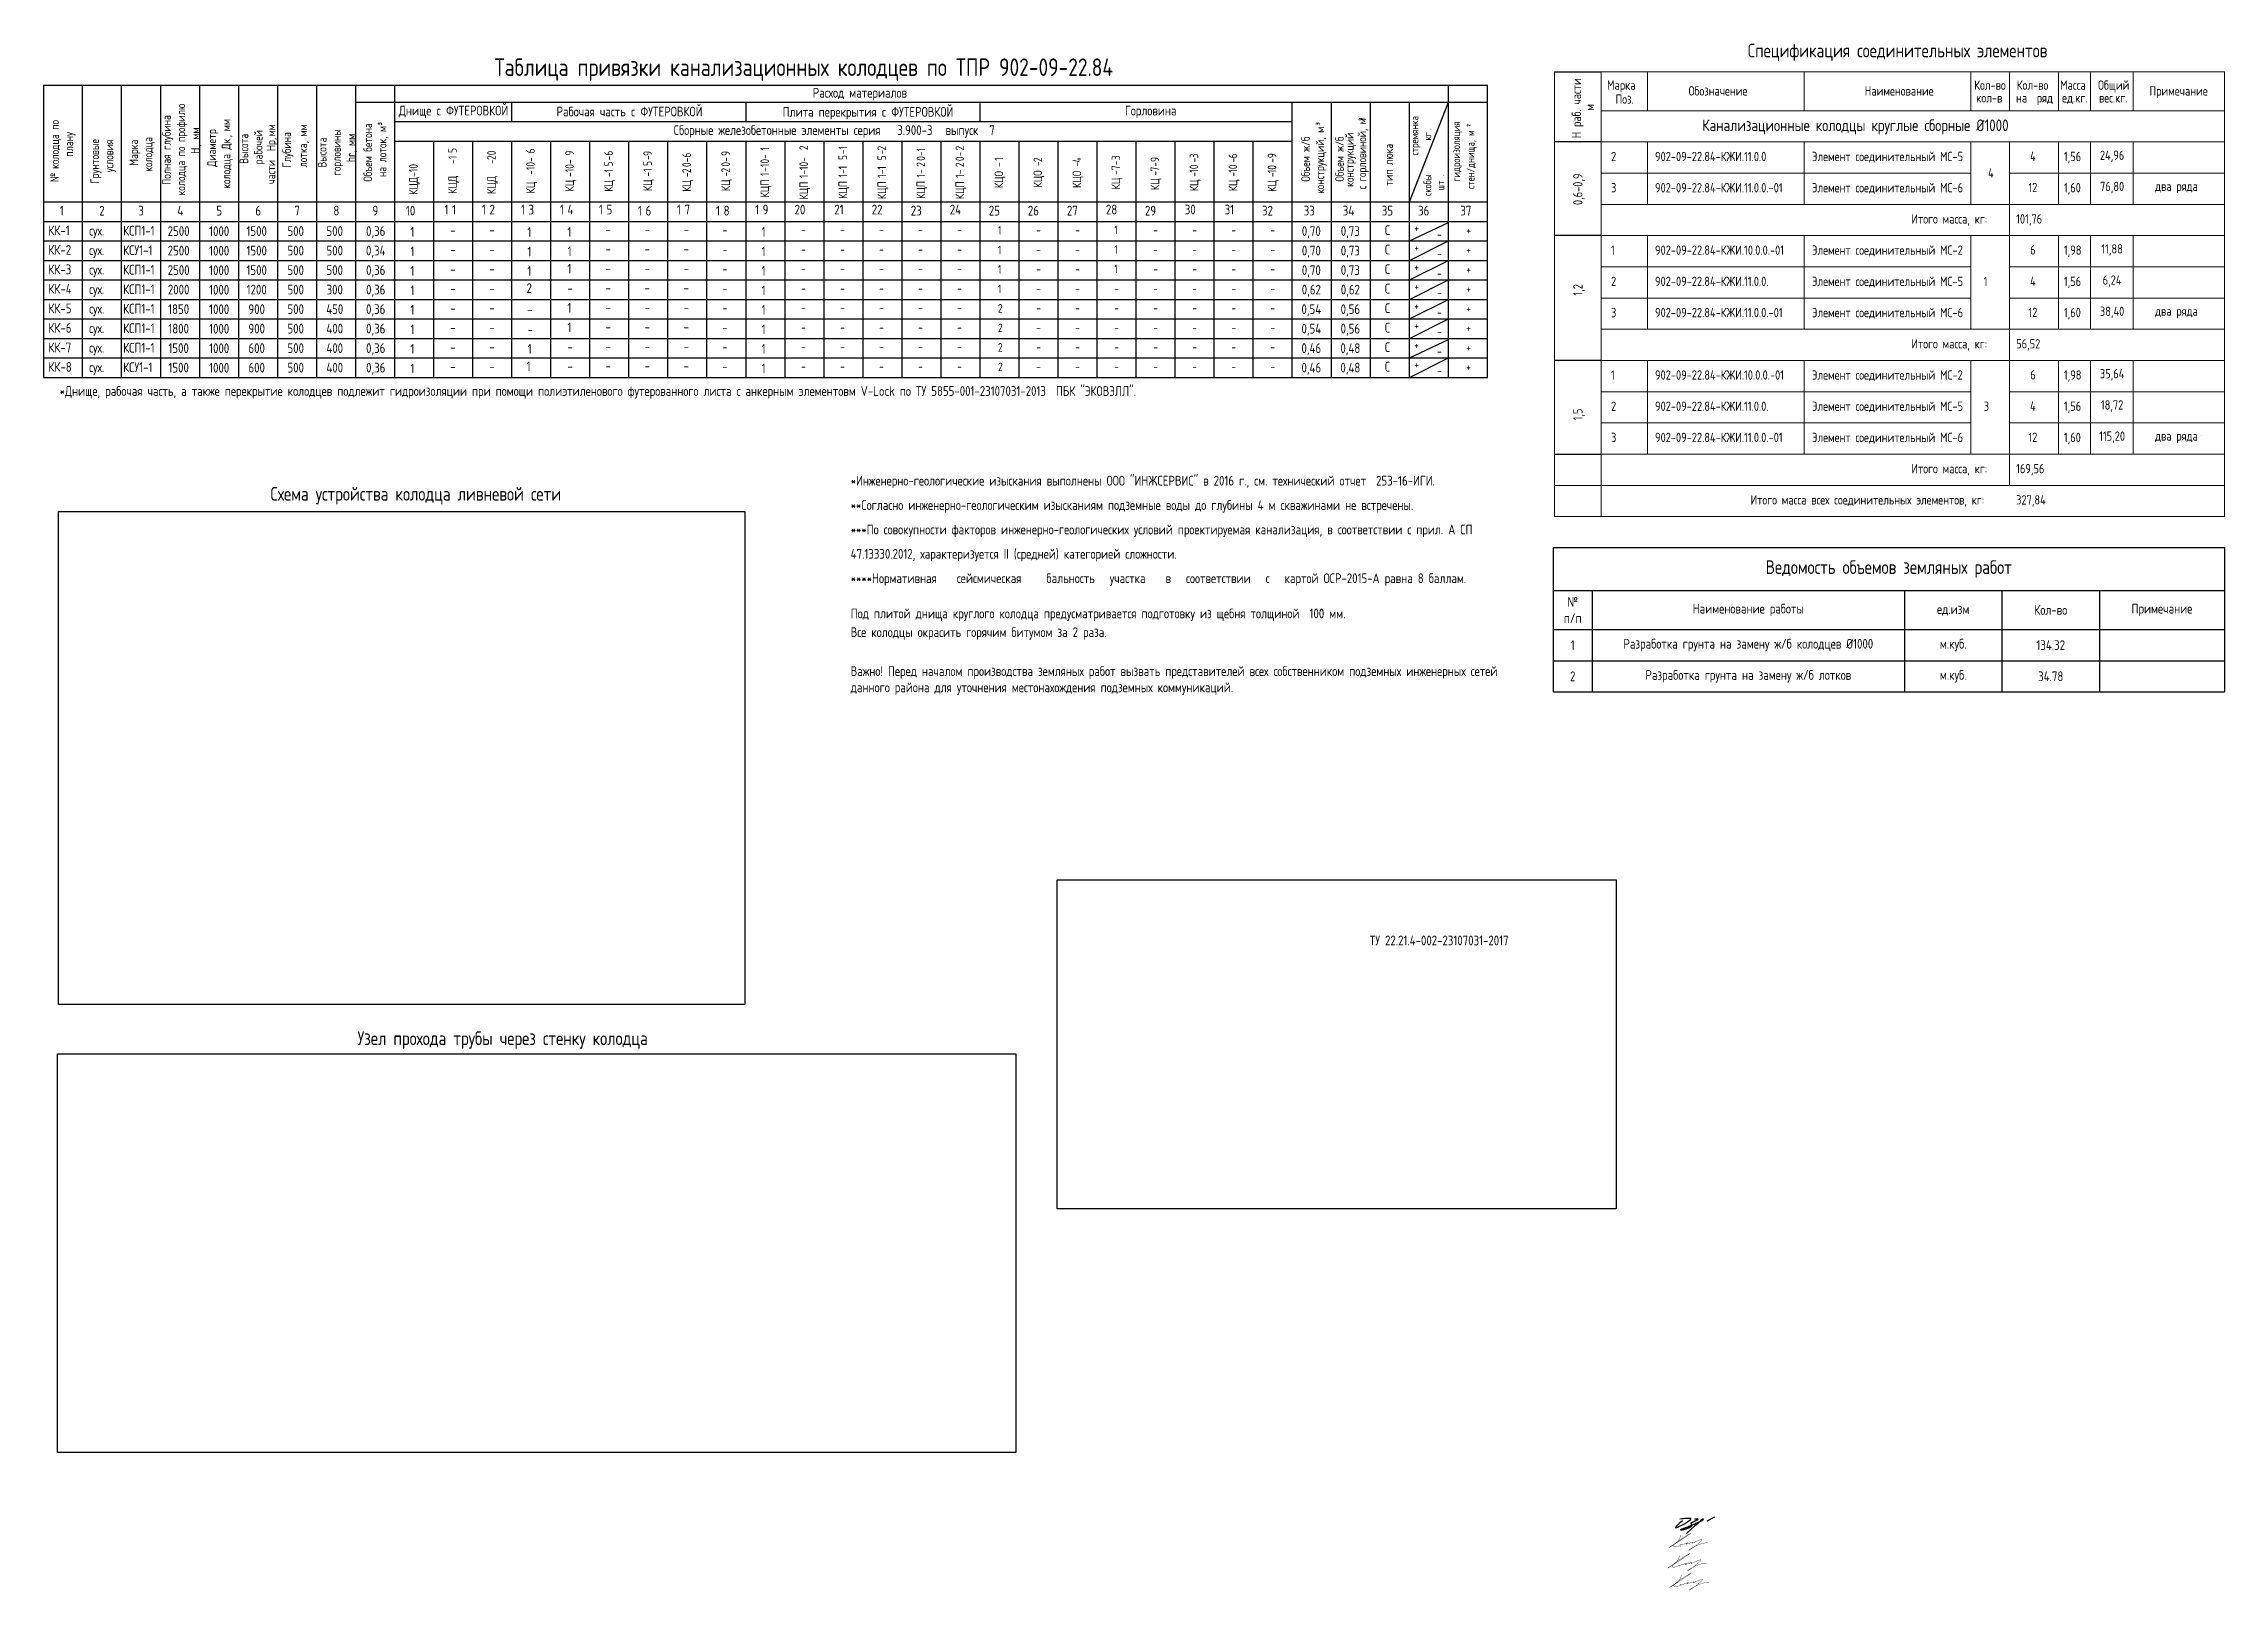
# Model space of a CAD drawing. Header units: millimetres. Extents: x 23457745 to 25202521, y 22218467 to 22861220.
# Drawn here: x 24385583 to 24441468, y 22782478 to 22822121 of the extents above; entities that cross this region are included whole.
import ezdxf
from ezdxf.enums import TextEntityAlignment as Align

# ---------------------------------------------------------------- set-up
doc = ezdxf.new("R2010")
doc.units = ezdxf.units.MM
for name, color, linetype, lineweight in [('Вода', 130, 'Continuous', 30), ('К1', 30, 'Continuous', 40), ('подпись', 7, 'Continuous', 25), ('проф-всп', 250, 'Continuous', 18), ('Труба профиль', 7, 'Continuous', 50)]:
    doc.layers.add(name, color=color, linetype=linetype, lineweight=lineweight)
doc.layers.add('ШРИФТЫ', color=7, linetype='Continuous')
doc.styles.add('GOST 2.304', font='GOST_type.ttf')
picture_1 = doc.add_image_def('image1.png', size_in_pixel=(997, 716))
picture_2 = doc.add_image_def('image2.png', size_in_pixel=(1392, 579))
picture_3 = doc.add_image_def('image3.png', size_in_pixel=(812, 478))

msp = doc.modelspace()

# ---------------------------------------------------------------- texts
at = {"linetype": 'ByBlock', "style": 'GOST 2.304'}
for s, height, p in [('Таблица привязки канализационных колодцев по ТПР 902-09-22.84', 450, (24397139.28479931, 22821291.61748533)), ('Расход материалов', 250, (24405292.8238955, 22820736.26831191)), ('Днище c ФУТЕРОВКОЙ', 250, (24394685.76541596, 22820278.8656791)), ('Рабочая часть c ФУТЕРОВКОЙ', 250, (24398727.59319791, 22820254.08878937)), ('Плита перекрытия c ФУТЕРОВКОЙ', 250, (24404521.20914894, 22820245.79419841)), ('Горловина', 250, (24413293.64099237, 22820278.8656791)), ('Сборные железобетонные элементы серия ', 250, (24401730.41732155, 22819778.8656791)), ('3.900-3 ', 250, (24407457.08484654, 22819778.8656791)), ('выпуск ', 250, (24408694.82055797, 22819778.8656791)), ('7', 250, (24409816.13374045, 22819778.8656791)), ('*Днище, рабочая часть, а также перекрытие колодцев подлежит гидроизоляции при помощи полиэтиленового футерованного листа с анкерным элементовм V-Lock по ТУ 5855-001-23107031-2013  ПБК "ЭКОВЭЛЛ".', 250, (24385991.66665143, 22813092.1624332)), ('Схема устройства колодца ливневой сети', 350, (24391397.78492242, 22810407.37699921)), ('Узел прохода трубы через стенку колодца', 350, (24393628.89695313, 22796453.79960116))]:
    msp.add_text(s, height=height, dxfattribs=at).set_placement(p)
for s, height, p in [('колодца по', 220, (24385974.27184541, 22818909.43793054)), ('Полная глубина', 220, (24388843.19571432, 22818500.49317133)), ('колодца по профилю', 220, (24389209.86238099, 22818231.86893919)), ('мм', 220, (24390368.54182117, 22819874.56769443)), ('с горловиной, м', 220, (24419477.78958735, 22818385.93166827)), ('³', 220, (24419508.02770038, 22820141.91040378)), ('стремянка', 200, (24420812.13917596, 22819256.03356541)), ('плану', 220, (24386340.93851208, 22819220.38626617)), ('Грунтовые', 220, (24387001.87515451, 22818535.60046708)), ('условия', 220, (24387368.54182117, 22818822.5280147)), ('Марка', 220, (24388001.87515451, 22818988.57563375)), ('колодца', 220, (24388368.54182117, 22818837.71849089)), ('мм', 220, (24389576.52904765, 22819659.55364911)), ('Диаметр', 220, (24390001.87515451, 22818961.8226028)), ('колодца Дк', 220, (24390368.54182117, 22818401.43346)), (', ', 220, (24390368.54182117, 22819721.49794498)), ('Высота', 220, (24390826.64183929, 22819041.54881608)), ('рабочей', 220, (24391193.30850596, 22819027.49601251)), ('части  Нр', 220, (24391520.03078114, 22818522.79728038)), ('мм', 220, (24391520.03078114, 22819741.39078273)), (',', 220, (24391520.03078114, 22819647.10506844)), ('Глубина', 220, (24391922.1130329, 22818946.23105307)), ('лотка, мм', 220, (24392336.31420398, 22818946.23105307)), ('Высота', 220, (24392833.17318865, 22818946.23105307)), ('горловины', 220, (24393199.83985532, 22818738.71242807)), (' hr, мм', 220, (24393566.50652198, 22818974.51676735)), ('Объем бетона ', 220, (24394001.87515451, 22818582.78916951)), ('³', 220, (24394368.54182117, 22820027.15581427)), ('на лоток, м', 220, (24394368.54182117, 22818700.13578731)), ('Объем ж/б ', 220, (24418033.28572627, 22818582.78916951)), ('конструкций, м', 220, (24418399.95239294, 22818271.17707876)), ('³', 220, (24418399.95239294, 22820027.15581427)), ('Объем ж/б ', 220, (24418902.95666817, 22818582.78916951)), ('конструкций', 220, (24419153.9744022, 22818449.6834654)), ('кг', 200, (24421145.47250929, 22819638.42136966)), ('.', 200, (24421145.47250929, 22819905.22366506)), ('гидроизоляция', 200, (24421880.21885737, 22818581.23230737)), ('стен/днища, м', 200, (24422251.6474288, 22818395.64550728)), ('²', 200, (24422251.6474288, 22819986.76419946)), ('Н', 220, (24389576.52904765, 22819296.86432776)), (', ', 220, (24389576.52904765, 22819477.26793483)), ('9', 220, (24399171.68359309, 22819250.3082489)), ('-10-', 220, (24399171.68359309, 22818703.75981779)), ('-6', 220, (24400171.68359309, 22819127.08723935)), ('5', 220, (24400171.68359309, 22818973.08723935)), ('9', 220, (24401171.68359309, 22819241.84440169)), ('5', 220, (24401171.68359309, 22818985.49788055)), ('-', 220, (24401171.68359309, 22819139.49788055)), ('0-6', 220, (24402171.68359309, 22818956.15954494)), ('9', 220, (24403171.68359309, 22819241.84440169)), ('0-', 220, (24403171.68359309, 22818968.57018614)), ('1', 220, (24404171.68359309, 22819382.73622399)), ('-10-', 220, (24404171.68359309, 22818836.18779288)), ('2', 220, (24405171.68359309, 22819391.20007119)), ('1-10-', 220, (24405171.68359309, 22818673.72394568)), ('-1', 220, (24406171.68359309, 22819289.13867965)), ('5', 220, (24406171.68359309, 22819135.13867965)), ('2', 220, (24407171.68359309, 22819382.73622399)), ('5', 220, (24407171.68359309, 22819126.38970284)), ('-', 220, (24407171.68359309, 22819280.38970284)), ('0-1', 220, (24408171.68359309, 22819118.21098524)), ('2', 220, (24408171.68359309, 22818964.21098524)), ('2', 220, (24409171.68359309, 22819382.73622399)), ('0-', 220, (24409171.68359309, 22819109.46200844)), ('2', 220, (24409171.68359309, 22818955.46200844)), ('1', 220, (24410171.68359309, 22819118.21098524)), ('-', 220, (24410171.68359309, 22818964.21098524)), ('2', 220, (24411170.78318382, 22819083.63526901)), ('-', 220, (24411170.78318382, 22818981.28874786)), ('4', 220, (24412170.78318382, 22819072.63526901)), ('-', 220, (24412170.78318382, 22818970.28874786)), ('3', 220, (24413170.78318382, 22819132.27237678)), ('-7-', 220, (24413170.78318382, 22818756.65164009)), ('7-9', 220, (24414170.78318382, 22818841.63526901)), ('3', 220, (24415170.78318382, 22819178.80852958)), ('-', 220, (24415170.78318382, 22819076.46200844)), ('6', 220, (24416170.78318382, 22819178.80852958)), ('-', 220, (24416170.78318382, 22819076.46200844)), ('-9', 220, (24417171.68359309, 22819063.75123081)), ('тип люка', 220, (24420159.84987996, 22818476.280285)), ('№', 220, (24385974.27184541, 22818571.75426111)), ('КЦ', 220, (24399171.68359309, 22818329.75981779)), ('-1', 220, (24400171.68359309, 22818699.8130238)), ('КЦ', 220, (24400171.68359309, 22818325.8130238)), ('-1', 220, (24401171.68359309, 22818712.223665)), ('КЦ', 220, (24401171.68359309, 22818338.223665)), ('2', 220, (24402171.68359309, 22818802.15954494)), ('КЦ', 220, (24402171.68359309, 22818325.8130238)), ('-', 220, (24402171.68359309, 22818699.8130238)), ('2', 220, (24403171.68359309, 22818814.57018614)), ('КЦ', 220, (24403171.68359309, 22818338.223665)), ('-', 220, (24403171.68359309, 22818712.223665)), ('КЦП', 220, (24404171.68359309, 22818176.18779288)), ('1', 220, (24404171.68359309, 22818726.18779288)), ('КЦП', 220, (24405171.68359309, 22818123.72394568)), ('КЦП', 220, (24406171.68359309, 22818140.93676969)), ('1-1', 220, (24406171.68359309, 22818690.93676969)), ('КЦП', 220, (24407171.68359309, 22818132.18779288)), ('1-1', 220, (24407171.68359309, 22818682.18779288)), ('КЦП', 220, (24408171.68359309, 22818140.93676969)), ('1-', 220, (24408171.68359309, 22818690.93676969)), ('КЦП', 220, (24409171.68359309, 22818132.18779288)), ('1-', 220, (24409171.68359309, 22818682.18779288)), ('КЦО', 220, (24410171.68359309, 22818414.21098524)), ('КЦО', 220, (24411170.78318382, 22818431.28874786)), ('КЦО', 220, (24412170.78318382, 22818420.28874786)), ('КЦ', 220, (24413170.78318382, 22818382.65164009)), ('КЦ', 220, (24414170.78318382, 22818365.28874786)), ('-', 220, (24414170.78318382, 22818739.28874786)), ('10', 220, (24415170.78318382, 22818812.46200844)), ('КЦ', 220, (24415170.78318382, 22818336.11548729)), ('-', 220, (24415170.78318382, 22818710.11548729)), ('10', 220, (24416170.78318382, 22818812.46200844)), ('КЦ', 220, (24416170.78318382, 22818336.11548729)), ('-', 220, (24416170.78318382, 22818710.11548729)), ('10', 220, (24417171.68359309, 22818799.75123081)), ('КЦ', 220, (24417171.68359309, 22818323.40470966)), ('-', 220, (24417171.68359309, 22818697.40470966)), ('скобы', 200, (24421145.38153816, 22818218.3192074)), ('шт', 200, (24421478.71487149, 22818358.3192074)), ('.', 200, (24421478.71487149, 22818718.3192074))]:
    msp.add_text(s, height=height, rotation=90, dxfattribs=at).set_placement(p)
at = {"style": 'GOST 2.304'}
for s, p in [('КЦД-10', (24395169.57953642, 22818243.70070001)), ('5', (24396171.68359309, 22819315.33780779)), ('-1', (24396171.68359309, 22819042.06359224)), ('20', (24397170.78318382, 22819138.20729392)), ('-', (24397170.78318382, 22819035.86077277)), ('6', (24398171.68359309, 22819305.3082489)), ('-10-', (24398171.68359309, 22818758.75981779)), ('КЦД', (24396171.68359309, 22818272.06359224)), ('КЦД', (24397170.78318382, 22818265.86077277)), ('КЦ', (24398171.68359309, 22818282.09315113))]:
    msp.add_text(s, height=220, rotation=90, dxfattribs=at).set_placement(p)
for s, height, p in [('1', 250, (24385998.29756977, 22817714.92923496)), ('2', 250, (24387009.58521656, 22817714.92923496)), ('3', 250, (24388009.58521656, 22817714.92923496)), ('4', 250, (24389009.58521656, 22817714.92923496)), ('5', 250, (24390009.58521656, 22817714.92923496)), ('6', 250, (24391009.58521656, 22817714.92923496)), ('7', 250, (24392009.58521656, 22817714.92923496)), ('8', 250, (24393009.58521656, 22817714.92923496)), ('9', 250, (24394009.58521656, 22817714.92923496)), ('10', 250, (24394868.40381914, 22817714.92923496)), ('1', 250, (24395856.43815292, 22817741.94446242)), ('1', 250, (24396050.67416929, 22817741.94446242)), ('1', 250, (24396814.77148626, 22817741.94446242)), ('2', 250, (24397009.00750263, 22817741.94446242)), ('1', 250, (24397814.77148626, 22817741.94446242)), ('3', 250, (24398009.00750263, 22817741.94446242)), ('1', 250, (24398814.77148626, 22817741.94446242)), ('4', 250, (24399009.00750263, 22817741.94446242)), ('1', 250, (24399814.77148626, 22817741.94446242)), ('5', 250, (24400009.00750263, 22817741.94446242)), ('1', 250, (24400814.77148626, 22817713.9060426)), ('6', 250, (24401009.00750263, 22817713.9060426)), ('1', 250, (24401814.77148626, 22817741.94446242)), ('7', 250, (24402009.00750263, 22817741.94446242)), ('1', 250, (24402814.77148626, 22817713.9060426)), ('8', 250, (24403009.00750263, 22817713.9060426)), ('1', 250, (24403814.77148626, 22817741.94446242)), ('9', 250, (24404009.00750263, 22817741.94446242)), ('20', 250, (24404826.73715247, 22817742.96765478)), ('21', 250, (24405847.5704858, 22817742.96765478)), ('22', 250, (24406805.90381914, 22817742.96765478)), ('23', 250, (24407805.90381914, 22817714.92923496)), ('24', 250, (24408805.90381914, 22817742.96765478)), ('25', 250, (24409805.90381914, 22817714.92923496)), ('26', 250, (24410805.90381914, 22817714.92923496)), ('27', 250, (24411805.90381914, 22817714.92923496)), ('28', 250, (24412805.90381914, 22817742.96765478)), ('29', 250, (24413805.90381914, 22817714.92923496)), ('30', 250, (24414826.73715247, 22817742.96765478)), ('31', 250, (24415847.5704858, 22817742.96765478)), ('32', 250, (24416805.90381914, 22817714.92923496)), ('33', 250, (24417875.63363499, 22817714.92923496)), ('34', 250, (24418875.63363497, 22817714.92923496)), ('35', 250, (24419875.63363499, 22817714.92923496)), ('36', 250, (24420805.90381914, 22817714.92923496)), ('37', 250, (24421887.5922675, 22817714.92923496)), ('КК-1', 250, (24385705.1281679, 22817209.4929856)), ('сух.', 250, (24386749.60861899, 22817201.87612138)), ('КСП1-1', 250, (24387620.37516449, 22817200.9757121)), ('1', 250, (24394984.48670993, 22817172.19134195)), ('1', 250, (24397980.4897119, 22817165.61499416)), ('1', 250, (24399007.45262209, 22817170.11625932)), ('-', 250, (24399983.21148997, 22817236.64553265)), ('-', 250, (24400983.21148997, 22817236.64553265)), ('-', 250, (24401983.21148997, 22817236.64553265)), ('1', 250, (24403984.48670993, 22817172.19134195)), ('1', 220, (24410039.84172986, 22817225.98748375)), ('1', 220, (24413020.08864743, 22817236.32999831)), ('С', 250, (24419955.33027433, 22817215.81277181)), ('+', 220, (24420708.42713117, 22817286.85055248)), ('+', 220, (24422039.84172986, 22817225.98748375)), ('КК-2', 250, (24385705.1281679, 22816709.4929856)), ('сух.', 250, (24386749.60861899, 22816701.87612138)), ('КСУ1-1', 250, (24387620.37516449, 22816700.9757121)), ('1', 250, (24394984.48670993, 22816672.19134195)), ('-', 250, (24396002.0408671, 22817218.02900645)), ('-', 250, (24396002.0408671, 22816718.02900645)), ('-', 250, (24397005.45147125, 22817224.26957456)), ('-', 250, (24397005.45147125, 22816724.26957456)), ('1', 250, (24397980.4897119, 22816665.61499416)), ('1', 250, (24399012.93166256, 22816676.63348145)), ('-', 250, (24399983.21148997, 22816736.64553265)), ('-', 250, (24400983.21148997, 22816736.64553265)), ('-', 250, (24401983.21148997, 22816736.64553265)), ('-', 220, (24402983.21148997, 22817236.64553265)), ('-', 220, (24402983.21148997, 22816736.64553265)), ('1', 250, (24403984.48670993, 22816672.19134195)), ('-', 220, (24404995.07755027, 22817239.13474802)), ('-', 220, (24404995.07755027, 22816739.13474802)), ('-', 220, (24405995.07755027, 22817239.13474802)), ('-', 220, (24405995.07755027, 22816739.13474802)), ('-', 220, (24406995.07755027, 22817239.13474802)), ('-', 220, (24406995.07755027, 22816739.13474802)), ('-', 220, (24407995.07755027, 22817239.13474802)), ('-', 220, (24407995.07755027, 22816739.13474802)), ('-', 220, (24408995.07755027, 22817239.13474802)), ('-', 220, (24408995.07755027, 22816739.13474802)), ('1', 220, (24410039.84172986, 22816725.98748375)), ('-', 220, (24411020.08864743, 22817236.32999831)), ('-', 220, (24411020.08864743, 22816736.32999831)), ('-', 220, (24412020.08864743, 22817236.32999831)), ('-', 220, (24412020.08864743, 22816736.32999831)), ('1', 220, (24413020.08864743, 22816736.32999831)), ('-', 220, (24414020.08864743, 22817236.32999831)), ('-', 220, (24414020.08864743, 22816736.32999831)), ('-', 220, (24415020.08864743, 22817236.32999831)), ('-', 220, (24415020.08864743, 22816736.32999831)), ('-', 220, (24416020.08864743, 22817236.32999831)), ('-', 220, (24416020.08864743, 22816736.32999831)), ('-', 220, (24417020.08864743, 22817236.32999831)), ('-', 220, (24417020.08864743, 22816736.32999831)), ('С', 250, (24419955.33027433, 22816715.81277181)), ('+', 220, (24420708.42713117, 22816786.85055248)), ('-', 220, (24421291.56938816, 22817124.66590045)), ('+', 220, (24422039.84172986, 22816725.98748375)), ('КК-3', 250, (24385705.1281679, 22816209.4929856)), ('сух.', 250, (24386749.60861899, 22816201.87612138)), ('КСП1-1', 250, (24387620.37516449, 22816200.9757121)), ('1', 250, (24394984.48670993, 22816172.19134195)), ('-', 250, (24396002.0408671, 22816218.02900645)), ('-', 250, (24397005.45147125, 22816224.26957456)), ('1', 250, (24397980.4897119, 22816165.61499416)), ('1', 250, (24399007.45262209, 22816225.98748375)), ('-', 250, (24399983.21148997, 22816236.64553265)), ('-', 250, (24400983.21148997, 22816236.64553265)), ('-', 250, (24401983.21148997, 22816236.64553265)), ('-', 220, (24402983.21148997, 22816236.64553265)), ('1', 250, (24403984.48670993, 22816172.19134195)), ('-', 220, (24404995.07755027, 22816239.13474802)), ('-', 220, (24405995.07755027, 22816239.13474802)), ('-', 220, (24406995.07755027, 22816239.13474802)), ('-', 220, (24407995.07755027, 22816239.13474802)), ('-', 220, (24408995.07755027, 22816239.13474802)), ('1', 220, (24410039.84172986, 22816225.98748375)), ('-', 220, (24411020.08864743, 22816236.32999831)), ('-', 220, (24412020.08864743, 22816236.32999831)), ('1', 220, (24413020.08864743, 22816236.32999831)), ('-', 220, (24414020.08864743, 22816236.32999831)), ('-', 220, (24415020.08864743, 22816236.32999831)), ('-', 220, (24416020.08864743, 22816236.32999831)), ('-', 220, (24417020.08864743, 22816236.32999831)), ('С', 250, (24419955.33027433, 22816215.81277181)), ('+', 220, (24420708.42713117, 22816286.85055248)), ('-', 220, (24421291.56938816, 22816624.66590045)), ('+', 220, (24422039.84172986, 22816225.98748375)), ('КК-4', 250, (24385705.1281679, 22815709.4929856)), ('сух.', 250, (24386749.60861899, 22815701.87612138)), ('КСП1-1', 250, (24387620.37516449, 22815700.9757121)), ('1', 250, (24394984.48670993, 22815672.19134195)), ('-', 250, (24396002.0408671, 22815718.02900645)), ('-', 250, (24397005.45147125, 22815724.26957456)), ('2', 250, (24397958.85323605, 22815728.75207426)), ('-', 250, (24399007.45262209, 22815725.98748375)), ('-', 250, (24399983.21148997, 22815736.64553265)), ('-', 250, (24400983.21148997, 22815736.64553265)), ('-', 250, (24401983.21148997, 22815736.64553265)), ('-', 220, (24402983.21148997, 22815736.64553265)), ('1', 250, (24403984.48670993, 22815672.19134195)), ('-', 220, (24404995.07755027, 22815739.13474802)), ('-', 220, (24405995.07755027, 22815739.13474802)), ('-', 220, (24406995.07755027, 22815739.13474802)), ('-', 220, (24407995.07755027, 22815739.13474802)), ('-', 220, (24408995.07755027, 22815739.13474802)), ('1', 220, (24410039.84172986, 22815725.98748375)), ('-', 220, (24411020.08864743, 22815736.32999831)), ('-', 220, (24412020.08864743, 22815736.32999831)), ('-', 220, (24413020.08864743, 22815736.32999831)), ('-', 220, (24414020.08864743, 22815736.32999831)), ('-', 220, (24415020.08864743, 22815736.32999831)), ('-', 220, (24416020.08864743, 22815736.32999831)), ('-', 220, (24417020.08864743, 22815736.32999831)), ('С', 250, (24419955.33027433, 22815715.81277181)), ('+', 220, (24420708.42713117, 22815786.85055248)), ('-', 220, (24421291.56938816, 22816124.66590045)), ('-', 220, (24421291.56938816, 22815624.66590045)), ('+', 220, (24422039.84172986, 22815725.98748375)), ('КК-5', 250, (24385705.1281679, 22815209.4929856)), ('сух.', 250, (24386749.60861899, 22815201.87612138)), ('КСП1-1', 250, (24387620.37516449, 22815200.9757121)), ('1', 250, (24394984.48670993, 22815172.19134195)), ('-', 250, (24396002.0408671, 22815218.02900645)), ('-', 250, (24397005.45147125, 22815224.26957456)), ('-', 250, (24397973.90877923, 22815185.34403753)), ('1', 250, (24399007.45262209, 22815225.98748375)), ('-', 250, (24399983.21148997, 22815236.64553265)), ('-', 250, (24400983.21148997, 22815236.64553265)), ('-', 250, (24401983.21148997, 22815236.64553265)), ('-', 220, (24402983.21148997, 22815236.64553265)), ('1', 250, (24403984.48670993, 22815172.19134195)), ('-', 220, (24404995.07755027, 22815239.13474802)), ('-', 220, (24405995.07755027, 22815239.13474802)), ('-', 220, (24406995.07755027, 22815239.13474802)), ('-', 220, (24407995.07755027, 22815239.13474802)), ('-', 220, (24408995.07755027, 22815239.13474802)), ('2', 220, (24410039.84172986, 22815225.98748375)), ('-', 220, (24411020.08864743, 22815236.32999831)), ('-', 220, (24412020.08864743, 22815236.32999831)), ('-', 220, (24413020.08864743, 22815236.32999831)), ('-', 220, (24414020.08864743, 22815236.32999831)), ('-', 220, (24415020.08864743, 22815236.32999831)), ('-', 220, (24416020.08864743, 22815236.32999831)), ('-', 220, (24417020.08864743, 22815236.32999831)), ('С', 250, (24419955.33027433, 22815215.81277181)), ('+', 220, (24420708.42713117, 22815286.85055248)), ('-', 220, (24421291.56938816, 22815124.66590045)), ('+', 220, (24422039.84172986, 22815225.98748375)), ('КК-6', 250, (24385705.1281679, 22814709.4929856)), ('сух.', 250, (24386749.60861899, 22814701.87612138)), ('КСП1-1', 250, (24387620.37516449, 22814700.9757121)), ('1', 250, (24394984.48670993, 22814672.19134195)), ('-', 250, (24396002.0408671, 22814718.02900645)), ('-', 250, (24397005.45147125, 22814724.26957456)), ('-', 250, (24397989.29456287, 22814672.19134195)), ('1', 250, (24399007.45262209, 22814725.98748375)), ('-', 250, (24399983.21148997, 22814736.64553265)), ('-', 250, (24400983.21148997, 22814736.64553265)), ('-', 250, (24401983.21148997, 22814736.64553265)), ('-', 220, (24402983.21148997, 22814736.64553265)), ('1', 250, (24403984.48670993, 22814672.19134195)), ('-', 220, (24404995.07755027, 22814739.13474802)), ('-', 220, (24405995.07755027, 22814739.13474802)), ('-', 220, (24406995.07755027, 22814739.13474802)), ('-', 220, (24407995.07755027, 22814739.13474802)), ('-', 220, (24408995.07755027, 22814739.13474802)), ('2', 220, (24410039.84172986, 22814725.98748375)), ('-', 220, (24411020.08864743, 22814736.32999831)), ('-', 220, (24412020.08864743, 22814736.32999831)), ('-', 220, (24413020.08864743, 22814736.32999831)), ('-', 220, (24414020.08864743, 22814736.32999831)), ('-', 220, (24415020.08864743, 22814736.32999831)), ('-', 220, (24416020.08864743, 22814736.32999831)), ('-', 220, (24417020.08864743, 22814736.32999831)), ('С', 250, (24419955.33027433, 22814715.81277181)), ('+', 220, (24420708.42713117, 22814786.85055248)), ('-', 220, (24421291.56938816, 22814624.66590045)), ('+', 220, (24422039.84172986, 22814725.98748375)), ('КК-7', 250, (24385705.1281679, 22814209.4929856)), ('сух.', 250, (24386749.60861899, 22814201.87612138)), ('КСП1-1', 250, (24387620.3751645, 22814200.9757121)), ('1', 250, (24394984.48670993, 22814172.19134195)), ('-', 250, (24396002.0408671, 22814218.02900645)), ('-', 250, (24397005.45147125, 22814224.26957456)), ('1', 250, (24397989.29456287, 22814172.19134195)), ('-', 250, (24399007.45262209, 22814225.98748375)), ('-', 250, (24399983.21148997, 22814236.64553265)), ('-', 250, (24400983.21148997, 22814236.64553265)), ('-', 250, (24401983.21148997, 22814236.64553265)), ('-', 220, (24402983.21148997, 22814236.64553265)), ('1', 250, (24403984.48670993, 22814172.19134195)), ('-', 220, (24404995.07755027, 22814239.13474802)), ('-', 220, (24405995.07755027, 22814239.13474802)), ('-', 220, (24406995.07755027, 22814239.13474802)), ('-', 220, (24407995.07755027, 22814239.13474802)), ('-', 220, (24408995.07755027, 22814239.13474802)), ('2', 220, (24410039.84172986, 22814225.98748375)), ('-', 220, (24411020.08864743, 22814236.32999831)), ('-', 220, (24412020.08864743, 22814236.32999831)), ('-', 220, (24413020.08864743, 22814236.32999831)), ('-', 220, (24414020.08864743, 22814236.32999831)), ('-', 220, (24415020.08864743, 22814236.32999831)), ('-', 220, (24416020.08864743, 22814236.32999831)), ('-', 220, (24417020.08864743, 22814236.32999831)), ('С', 250, (24419955.33027433, 22814215.81277181)), ('+', 220, (24420708.42713117, 22814286.85055248)), ('-', 220, (24421291.56938816, 22814124.66590045)), ('+', 220, (24422039.84172986, 22814225.98748375)), ('КК-8', 250, (24385705.1281679, 22813709.4929856)), ('сух.', 250, (24386749.60861899, 22813701.87612138)), ('КСУ1-1', 250, (24387620.37516449, 22813700.9757121)), ('1', 250, (24394984.48670993, 22813672.19134195)), ('-', 250, (24396002.0408671, 22813718.02900645)), ('-', 250, (24397005.45147125, 22813724.26957456)), ('1', 250, (24397958.85323605, 22813728.75207426)), ('-', 250, (24399007.45262209, 22813725.98748375)), ('-', 250, (24399983.21148997, 22813736.64553265)), ('-', 250, (24400983.21148997, 22813736.64553265)), ('-', 250, (24401983.21148997, 22813736.64553265)), ('-', 220, (24402983.21148997, 22813736.64553265)), ('1', 250, (24403984.48670993, 22813672.19134195)), ('-', 220, (24404995.07755027, 22813739.13474802)), ('-', 220, (24405995.07755027, 22813739.13474802)), ('-', 220, (24406995.07755027, 22813739.13474802)), ('-', 220, (24407995.07755027, 22813739.13474802)), ('-', 220, (24408995.07755027, 22813739.13474802)), ('2', 220, (24410039.84172986, 22813725.98748375)), ('-', 220, (24411020.08864743, 22813736.32999831)), ('-', 220, (24412020.08864743, 22813736.32999831)), ('-', 220, (24413020.08864743, 22813736.32999831)), ('-', 220, (24414020.08864743, 22813736.32999831)), ('-', 220, (24415020.08864743, 22813736.32999831)), ('-', 220, (24416020.08864743, 22813736.32999831)), ('-', 220, (24417020.08864743, 22813736.32999831)), ('С', 250, (24419955.33027433, 22813715.81277181)), ('+', 220, (24420708.42713117, 22813786.85055248)), ('-', 220, (24421291.56938816, 22813624.66590045)), ('+', 220, (24422039.84172986, 22813725.98748375))]:
    msp.add_text(s, height=height, dxfattribs=at).set_placement(p)
for s, p in [('2500', (24389043.07199889, 22817440.9005339)), ('1000', (24390081.99947068, 22817438.02388031)), ('1500', (24391043.07199889, 22817440.9005339)), ('500', (24392043.07199889, 22817440.9005339)), ('500', (24393043.07199889, 22817440.9005339)), ('0,36', (24394093.7538555, 22817440.9005339)), ('0,70', (24418069.46993715, 22817440.9005339)), ('0,73', (24419069.46993713, 22817440.9005339)), ('2500', (24389043.07199889, 22816940.9005339)), ('1000', (24390081.99947068, 22816938.02388031)), ('1500', (24391043.07199889, 22816940.9005339)), ('500', (24392043.07199889, 22816940.9005339)), ('500', (24393043.07199889, 22816940.9005339)), ('0,34', (24394093.7538555, 22816940.9005339)), ('0,70', (24418069.46993715, 22816940.9005339)), ('0,73', (24419069.46993713, 22816940.9005339)), ('2500', (24389043.07199889, 22816440.9005339)), ('1000', (24390081.99947068, 22816438.02388031)), ('1500', (24391043.07199889, 22816440.9005339)), ('500', (24392043.07199889, 22816440.9005339)), ('500', (24393043.07199889, 22816440.9005339)), ('0,36', (24394093.7538555, 22816440.9005339)), ('0,70', (24418069.46993715, 22816440.9005339)), ('0,73', (24419069.46993713, 22816440.9005339)), ('2000', (24389043.07199889, 22815940.9005339)), ('1000', (24390081.99947068, 22815938.02388031)), ('1200', (24391043.07199889, 22815940.9005339)), ('500', (24392043.07199889, 22815940.9005339)), ('300', (24393043.07199889, 22815940.9005339)), ('0,36', (24394093.7538555, 22815940.9005339)), ('0,62', (24418069.46993715, 22815940.9005339)), ('0,62', (24419069.46993713, 22815940.9005339)), ('1850', (24389043.07199889, 22815440.9005339)), ('1000', (24390081.99947068, 22815438.02388031)), ('900', (24391043.07199889, 22815440.9005339)), ('500', (24392043.07199889, 22815440.9005339)), ('450', (24393043.07199889, 22815440.9005339)), ('0,36', (24394093.7538555, 22815440.9005339)), ('0,54', (24418069.46993715, 22815440.9005339)), ('0,56', (24419069.46993713, 22815440.9005339)), ('1800', (24389043.07199889, 22814940.9005339)), ('1000', (24390081.99947068, 22814938.02388031)), ('900', (24391043.07199889, 22814940.9005339)), ('500', (24392043.07199889, 22814940.9005339)), ('400', (24393043.07199889, 22814940.9005339)), ('0,36', (24394093.7538555, 22814940.9005339)), ('0,54', (24418069.46993715, 22814940.9005339)), ('0,56', (24419069.46993713, 22814940.9005339)), ('1500', (24389043.07199889, 22814440.9005339)), ('1000', (24390081.99947068, 22814438.02388031)), ('600', (24391043.07199889, 22814440.9005339)), ('500', (24392043.07199889, 22814440.9005339)), ('400', (24393043.07199889, 22814440.9005339)), ('0,36', (24394093.7538555, 22814440.9005339)), ('0,46', (24418069.46993715, 22814440.9005339)), ('0,48', (24419069.46993713, 22814440.9005339)), ('1500', (24389043.07199889, 22813940.9005339)), ('1000', (24390081.99947068, 22813938.02388031)), ('600', (24391043.07199889, 22813940.9005339)), ('500', (24392043.07199889, 22813940.9005339)), ('400', (24393043.07199889, 22813940.9005339)), ('0,36', (24394093.7538555, 22813940.9005339)), ('0,46', (24418069.46993715, 22813940.9005339)), ('0,48', (24419069.46993713, 22813940.9005339))]:
    msp.add_text(s, height=250, dxfattribs=at).set_placement(p, align=Align.TOP_CENTER)
at = {"layer": 'К1', "color": 1, "insert": (24406264.53823018, 22806163.35463208), "char_height": 250, "width": 16957.97601516284, "attachment_point": 1, "style": 'GOST 2.304'}
msp.add_mtext('Важно! Перед началом производства земляных работ вызвать представителей всех собственником подземных инженерных сетей данного района для уточнения местонахождения подземных коммуникаций.', dxfattribs=at)
at = {"layer": 'проф-всп', "ltscale": 100, "style": 'GOST 2.304'}
for s, height, p in [('Спецификация соединительных элементов', 350, (24429253.4657179, 22821769.71072695)), ('Марка', 239.4, (24425649.49872731, 22820937.86844575)), ('Поз.', 239.4, (24425865.40018199, 22820579.19797852)), ('Обозначение', 239.4, (24427737.91351274, 22820789.01424735)), ('Наименование', 239.4, (24432248.6854975, 22820789.01424735)), ('Кол-во', 239.4, (24435058.57252457, 22820937.86844575)), ('кол-в', 239.4, (24435108.34689762, 22820610.73952598)), ('на  ряд', 239.4, (24436129.54694141, 22820610.73952598)), ('Кол-во', 239.4, (24436147.80874457, 22820937.86844575)), ('Масса', 239.4, (24437259.10115349, 22820937.86844575)), ('ед.кг.', 239.4, (24437308.87552654, 22820610.73952598)), ('Общий', 239.4, (24438230.6231759, 22820937.86844575)), ('вес.кг.', 239.4, (24438254.36140789, 22820610.73952598)), ('Примечание', 239.4, (24439548.86288841, 22820789.01424735)), ('Канализационные колодцы круглые сборные %%C1000', 300, (24428089.95709682, 22819877.23321428)), ('2', 239.4, (24425750.68742071, 22819108.04800411)), ('902-09-22.84-КЖИ.11.0.0', 239.4, (24426877.40732614, 22819108.0480042)), ('Элемент соединительный МС-5', 239.4, (24430899.72128496, 22819108.0480042)), ('1,56', 239.4, (24437355.44276679, 22819108.0480042)), ('3', 239.4, (24425750.68742071, 22818308.0480042)), ('902-09-22.84-КЖИ.11.0.0.-01', 239.4, (24426877.40732614, 22818308.0480043)), ('Элемент соединительный МС-6', 239.4, (24430899.72128496, 22818308.0480043)), ('4', 239.4, (24435412.25581605, 22818687.33994329)), ('1,60', 239.4, (24437355.44276679, 22818308.0480043)), ('Итого масса, кг:', 239.4, (24433447.73409047, 22817508.04800439)), ('101,76', 239.4, (24436131.7014576, 22817508.04800439)), ('1', 239.4, (24425750.68742071, 22816708.0480042)), ('902-09-22.84-КЖИ.10.0.0.-01', 239.4, (24426877.40732614, 22816708.0480043)), ('Элемент соединительный МС-2', 239.4, (24430899.72128496, 22816708.0480043)), ('1,98', 239.4, (24437355.44276679, 22816708.0480043)), ('2', 239.4, (24425750.68742071, 22815908.0480043)), ('902-09-22.84-КЖИ.11.0.0.', 239.4, (24426877.40732614, 22815908.04800439)), ('Элемент соединительный МС-5', 239.4, (24430899.72128496, 22815908.04800439)), ('1', 239.4, (24435301.43889815, 22815908.04800439)), ('1,56', 239.4, (24437355.44276679, 22815908.04800439)), ('3', 239.4, (24425750.68742071, 22815108.04800439)), ('902-09-22.84-КЖИ.11.0.0.-01', 239.4, (24426877.40732614, 22815108.04800448)), ('Элемент соединительный МС-6', 239.4, (24430899.72128496, 22815108.04800448)), ('1,60', 239.4, (24437355.44276679, 22815108.04800448)), ('56,52', 239.4, (24436131.7014576, 22814308.04800458)), ('Итого масса, кг:', 239.4, (24433447.73409047, 22814308.04800458)), ('1', 239.4, (24425750.68742071, 22813508.04800457)), ('902-09-22.84-КЖИ.10.0.0.-01', 239.4, (24426877.40732614, 22813508.04800466)), ('Элемент соединительный МС-2', 239.4, (24430899.72128496, 22813508.04800466)), ('1,98', 239.4, (24437355.44276679, 22813508.04800466)), ('2', 239.4, (24425750.68742071, 22812708.04800466)), ('902-09-22.84-КЖИ.11.0.0.', 239.4, (24426877.40732614, 22812708.04800476)), ('Элемент соединительный МС-5', 239.4, (24430899.72128496, 22812708.04800476)), ('3', 239.4, (24435301.43889815, 22812708.04800476)), ('1,56', 239.4, (24437355.44276679, 22812708.04800476)), ('3', 239.4, (24425750.68742071, 22811908.04800476)), ('902-09-22.84-КЖИ.11.0.0.-01', 239.4, (24426877.40732614, 22811908.04800485)), ('Элемент соединительный МС-6', 239.4, (24430899.72128496, 22811908.04800485)), ('1,60', 239.4, (24437355.44276679, 22811908.04800485)), ('Итого масса, кг:', 239.4, (24433447.73409047, 22811108.04800494)), ('Итого масса, кг:', 239.4, (24433447.73409047, 22811108.04800494)), ('169,56', 239.4, (24436131.7014576, 22811108.04800494)), ('Итого масса всех соединительных элементов, кг:', 239.4, (24429326.22515602, 22810308.04800504)), ('327,84', 239.4, (24436131.7014576, 22810308.04800504))]:
    msp.add_text(s, height=height, dxfattribs=at).set_placement(p)
for s, p in [('H раб. части', (24424983.54610547, 22819694.91201979)), ('м', (24425316.40552489, 22820400.96233447)), ('0,6-0,9', (24425019.59164646, 22817982.9776708)), ('1,2', (24425019.59164646, 22815663.99480065)), ('1,5', (24425019.59164646, 22812463.99480101))]:
    msp.add_text(s, height=239.4, rotation=90, dxfattribs=at).set_placement(p)
for s, p in [('4', (24436561.76381631, 22819233.18127393)), ('24,96', (24438590.7659339, 22819233.18127393)), ('12', (24436561.76381631, 22818433.18127384)), ('76,80', (24438590.7659339, 22818433.18127384)), ('два ряда', (24440239.5098585, 22818433.18127383)), ('6', (24436561.76381631, 22816833.18127393)), ('11,88', (24438590.7659339, 22816833.18127393)), ('4', (24436561.76381631, 22816033.18127393)), ('6,24', (24438590.7659339, 22816033.18127393)), ('12', (24436561.76381631, 22815233.18127402)), ('38,40', (24438590.7659339, 22815233.18127402)), ('два ряда', (24440239.5098585, 22815233.18127402)), ('6', (24436561.76381631, 22813633.18127429)), ('35,64', (24438590.7659339, 22813633.18127429)), ('4', (24436561.76381631, 22812833.1812743)), ('18,72', (24438590.7659339, 22812833.1812743)), ('12', (24436561.76381631, 22812033.18127439)), ('115,20', (24438590.7659339, 22812033.18127439)), ('два ряда', (24440239.5098585, 22812033.18127439))]:
    msp.add_text(s, height=239.4, dxfattribs=at).set_placement(p, align=Align.MIDDLE)
at = {"layer": 'ШРИФТЫ', "lineweight": 30, "ltscale": 100, "char_height": 250, "attachment_point": 1, "style": 'GOST 2.304'}
for s, insert, line_spacing_factor in [('*Инженерно-геологические изыскания выполнены ООО "ИНЖСЕРВИС" в 2016 г., см. технический отчет  253-16-ИГИ.\\P**Согласно инженерно-геологическим изысканиям подземные воды до глубины 4 м скважинами не встречены.\\P***По совокупности факторов инженерно-геологических условий проектируемая канализация, в соответствии с прил. А СП 47.13330.2012, характеризуется II (средней) категорией сложности.\\P****Нормативная    сейсмическая     бальность   участка    в   соответствии   с   картой ОСР-2015-А равна 8 баллам. ', (24406264.53823018, 22811043.77385478), 1.5), ('Под плитой днища круглого колодца предусматривается подготовку из щебня толщиной  100 мм.\\PВсе колодцы окрасить горячим битумом за 2 раза.', (24406264.53823018, 22807641.11951788), 1.15)]:
    msp.add_mtext_dynamic_manual_height_columns(s, width=17282.53783455654, gutter_width=1250, heights=[3405.888940104614], dxfattribs=dict(at, insert=insert, line_spacing_factor=line_spacing_factor))

# ---------------------------------------------------------------- blocks, each defined once
blk = doc.blocks.new('*T82')
at = {"color": 0, "linetype": 'ByBlock', "lineweight": -2, "transparency": 16777216}
for p, q in [((0, 0), (17200, 0)), ((0, 0), (0, -3700.798189181834)), ((17200, 0), (17200, -3700.798189181834)), ((0, -1100), (17200, -1100)), ((1000, -1100), (1000, -3700.798189181834)), ((9000, -1100), (9000, -3700.798189181834)), ((11500, -1100), (11500, -3700.798189181834)), ((14000, -1100), (14000, -3700.798189181834)), ((0, -2100.798189181834), (17200, -2100.798189181834)), ((0, -2900.798189181834), (17200, -2900.798189181834)), ((0, -3700.798189181834), (17200, -3700.798189181834))]:
    blk.add_line(p, q, dxfattribs=at)
at = {"color": 0, "transparency": 16777216, "attachment_point": 5, "style": 'GOST 2.304'}
for s, insert, char_height, width in [('Ведомость объемов земляных работ', (8600, -550), 350, 16900), ('№ п/п', (500, -1600.399094589055), 250, 700), ('Наименование работы', (5000, -1600.399094589055), 250, 7700), ('ед.изм', (10250, -1600.399094589055), 250, 2200), ('Кол-во', (12750, -1600.399094589055), 250, 2200), ('Примечание', (15600, -1600.399094589055), 250, 2900), ('1', (500, -2500.798189181834), 250, 700), ('Разработка грунта на замену ж/б колодцев %%C1000 ', (5000, -2500.798189181834), 250, 7700), ('м.куб.', (10250, -2500.798189181834), 250, 2200), ('134.32', (12750, -2500.798189181834), 250, 2200), ('2', (500, -3300.798189181834), 250, 700), ('Разработка грунта на замену ж/б лотков ', (5000, -3300.798189181834), 250, 7700), ('м.куб.', (10250, -3300.798189181834), 250, 2200), ('34.78', (12750, -3300.798189181834), 250, 2200)]:
    blk.add_mtext(s, dxfattribs=dict(at, insert=insert, char_height=char_height, width=width))
blk = doc.blocks.new('Косов')
at = {"layer": 'подпись', "color": 5, "lineweight": 30, "const_width": 0.07513148009015776}
blk.add_lwpolyline([(0, 0), (-0.07328898886044044, -0.1937150149605031), (-0.1397563794203052, -0.3641328199355485), (-0.2004995418305953, -0.5143439100787646), (-0.2566158462445856, -0.6474387805438937), (-0.3092026628130498, -0.7665079264847918), (-0.3593573616903996, -0.8746418430550875), (-0.4081773130269539, -0.9749310254086367), (-0.4567598869757603, -1.070465968698954), (-0.506434094245833, -1.16395799083557), (-0.5594555077707355, -1.256601700749684), (-0.6183113410436363, -1.349212530128284), (-0.6854888075556573, -1.442605910658244), (-0.7634751207976933, -1.537597274026666), (-0.8547574942615483, -1.63500205192031), (-0.961823141439254, -1.735635676026163), (-1.087159275821705, -1.840313578031214), (-1.232196190668674, -1.949572188416596), (-1.394136498312946, -2.06283193284105), (-1.569125890850955, -2.179234235757235), (-1.753310060384592, -2.297920521618266), (-1.942834699013019, -2.418032214876803), (-2.133845498833807, -2.538710739985959), (-2.322488151948392, -2.659097521398508), (-2.504908350455707, -2.778333983567336), (-2.674847880744665, -2.893545159917949), (-2.816432906361342, -2.993790519765867), (-2.91138568514566, -3.066113141399114), (-2.941428474932991, -3.097556103105944), (-2.888283533561207, -3.075162483174381), (-2.733673118867273, -2.98597535989245), (-2.459319488689516, -2.817037811548403), (-2.046944900863537, -2.555392916430264), (-1.490260853404379, -2.19603471256903), (-0.8309358050285027, -1.765761076967124), (-0.1226274546318109, -1.29932084636971), (0.5810064988913837, -0.8314628575220695), (1.226308356647905, -0.3969359471695952), (1.75962041974276, -0.03048895205745339), (2.127284989280724, 0.2331292910689626), (2.275644366369534, 0.3591699454646005), (2.169348876885579, 0.3239603392578374), (1.846280945803073, 0.14813246007202), (1.362631022866253, -0.1366055395955073), (0.7745895578216277, -0.4985455072475133), (0.1383470004134324, -0.9059792903869948), (-0.4899061996122782, -1.327198736516607), (-1.053979592510814, -1.730495693139119), (-1.497682728534755, -2.084162007757413), (-1.778595489148529, -2.363301329384626), (-1.909379080644158, -2.570264513074903), (-1.916465040521189, -2.714214215392758), (-1.826284906282808, -2.804313092902703), (-1.665270215426744, -2.849723802169251), (-1.459852505455046, -2.859608999757029), (-1.236463313868398, -2.843131342230322), (-1.021534178167485, -2.80945348615387), (-0.8365743664082856, -2.76655938966951), (-0.683404068875916, -2.71771821722939), (-0.5589212064107869, -2.665020434862754), (-0.4600236998535365, -2.610556508599416), (-0.3836094700441208, -2.556416904468506), (-0.3265764378231779, -2.504692088499723), (-0.2858225240324828, -2.457472526722427), (-0.2582456495113092, -2.416848685166201), (-0.2409497057733461, -2.384538506196805), (-0.2318624670194822, -2.360769837525936), (-0.2291176781220656, -2.345398003201581), (-0.2308490839552633, -2.338278327271723), (-0.2351904293911957, -2.339266133784463), (-0.2402754593051668, -2.348216746787671), (-0.2442379185692971, -2.364985490329559), (-0.2452115520557072, -2.389427688457886), (-0.2418676145284735, -2.420898252668849), (-0.2350274003013055, -2.456750444249906), (-0.2260497135798687, -2.493837111936728), (-0.2162933585684641, -2.529011104464871), (-0.2071171394713929, -2.559125270569893), (-0.1998798604931835, -2.581032458987465), (-0.1959403258383645, -2.59158551845303), (-0.1966573397105549, -2.587637297702145), (-0.2029241089587686, -2.567317067644581), (-0.2137714510074602, -2.533859787885831), (-0.2277645859251152, -2.491776840205716), (-0.2434687337783998, -2.445579606383944), (-0.2594491146376185, -2.399779468200109), (-0.2742709485696651, -2.35888780743403), (-0.2864994556423426, -2.327416005865416), (-0.2946998559259555, -2.309875445273974), (-0.2969990816911832, -2.309120716355551), (-0.2897709140379447, -2.321379245470894), (-0.2689508462667618, -2.341221667896889), (-0.230474371680657, -2.363218618910537), (-0.170276983580834, -2.381940733788497), (-0.08429417527122496, -2.391958647807883), (0.03153855994764854, -2.387842996245467), (0.1812857287720817, -2.364164414378251), (0.3660650047072522, -2.317628573146862), (0.5752067284893201, -2.253481286147348), (0.7950944076617361, -2.179103402639726), (1.012111549766132, -2.101875771883556), (1.21264166234937, -2.029179243138856), (1.383068252950125, -1.968394665665528), (1.509774829115486, -1.926902888723248), (1.579144898385721, -1.912084761572032), (1.583010662750439, -1.928610911074429), (1.534999101974563, -1.970311074503684), (1.454185890268946, -2.028304766736028), (1.359646701844667, -2.093711502647466), (1.270457210912127, -2.157650797114229), (1.205693091681951, -2.211242165012209), (1.184430018363628, -2.24560512121775), (1.225743665168466, -2.251859180606857), (1.342211195730442, -2.224131152077007), (1.520415731369667, -2.168577020612133), (1.740441882831419, -2.094360065217074), (1.982374260862116, -2.010643564897123), (2.226297476203854, -1.926590798657458), (2.452296139603732, -1.851365045503144), (2.640454861804301, -1.794129584439474), (2.770858253551296, -1.764047694471515), (2.830399574328794, -1.767019887128185), (2.833206678580609, -1.795895604034172), (2.800216069490489, -1.840261519337673), (2.752364250240362, -1.889704307187117), (2.71058772401534, -1.933810641730702), (2.695822993998718, -1.962167197116855), (2.729006563373787, -1.964360647494004), (2.831074935323613, -1.929977667010348), (3.015668041441813, -1.852548153736848), (3.267239526957837, -1.74137490143471), (3.562946465513505, -1.609703927787791), (3.879945930748363, -1.470781250479604), (4.195394996301729, -1.337852887194117), (4.486450735814742, -1.224164855614958), (4.730270222926492, -1.142963173425983), (4.904010531278118, -1.107493858310818), (4.990464882817378, -1.127502892461166), (4.994971092719879, -1.198736116099781), (4.928503124469444, -1.313439333957149), (4.802034941550573, -1.463858350763871), (4.62654050744527, -1.642238971250549), (4.412993785638037, -1.840827000147783), (4.172368739612693, -2.051868242186174), (3.915639332853516, -2.267608502096323), (3.65274303159913, -2.481060775397168), (3.38947131310988, -2.688306820762477), (3.130579157403645, -2.886195587654242), (2.880821544496484, -3.071576025534455), (2.644953454405822, -3.241297083865334), (2.4277298671484, -3.392207712108757), (2.233905762739596, -3.521156859727057), (2.06823612119706, -3.624993476182112), (1.935649452800817, -3.700824862479521), (1.841768388879245, -3.746791725798175), (1.792389091022187, -3.761293124860572), (1.79330772082335, -3.742728118389095), (1.850320439871666, -3.68949576510613), (1.969223409760616, -3.599995123734175), (2.155812792080724, -3.472625252995613), (2.415884748423196, -3.305785211612829), (2.752626198529015, -3.100845159682081), (3.158787094745776, -2.871059662794551), (3.624508147569486, -2.632654387915295), (4.139930067496607, -2.401855002009484), (4.695193565022691, -2.194887172042286), (5.280439350646247, -2.02797656497853), (5.885808134861236, -1.917348847783387), (6.50144062816571, -1.879229687421912)], dxfattribs=at)
blk = doc.blocks.new('Драничников')
at = {"layer": 'подпись', "color": 5, "lineweight": 30}
for points in [[(1.856487378461338, 1.954604087917232), (0.9443946431343875, 1.144106291818275), (0.3477724536323876, 0.5765809232253787), (0.01854924306553585, 0.216034698386693), (-0.09134655545642545, 0.0264743335503681), (-0.02998650882352649, -0.02809345503533223), (0.1545578160740888, 0.01633804887757151), (0.4142148523466176, 0.1237755615372862), (0.700913033103916, 0.2582257991919619), (0.974858494128398, 0.389834351016475), (1.22936818189396, 0.513302297891812), (1.466036745546944, 0.6294695936257995), (1.686458834233576, 0.7391761920262638), (1.892229097100312, 0.8432620469010885), (2.084942183293379, 0.9425671120578727), (2.266192741959344, 1.037931341304443), (2.437575422244208, 1.130194688448626), (2.600457517376867, 1.220055009849432), (2.755296896913933, 1.307641772071349), (2.902324074494459, 1.392942344229994), (3.041769563757157, 1.475944095441037), (3.173863878341308, 1.556634394820094), (3.298837531886079, 1.635000611482894), (3.416921038029955, 1.711030114545053), (3.528344910412102, 1.784710273122357), (3.633220458700748, 1.85597556450233), (3.731182176680591, 1.924548898659907), (3.821745354165728, 1.990100293742103), (3.904425280969804, 2.052299767895875), (3.978737246906803, 2.110817339268351), (4.044196541790825, 2.165323026006149), (4.100318455435854, 2.21548684625634), (4.146618277655421, 2.260978818165938), (4.182906808328426, 2.30161237304759), (4.210176887591729, 2.337774594877317), (4.229716865646424, 2.36999598079683), (4.242815092694059, 2.398807027947953), (4.250759918935955, 2.424738233472397), (4.254839694573775, 2.448320094511985), (4.256342769808839, 2.470083108208257), (4.256557494842355, 2.490557771703209), (4.256446974604387, 2.510157746458503), (4.255673332939637, 2.52882935121562), (4.253573448419957, 2.546402069036333), (4.249484199618905, 2.562705382982074), (4.242742465109131, 2.577568776114504), (4.232685123463284, 2.590821731495225), (4.218649053254353, 2.602293732185672), (4.199971133054987, 2.611814261247559), (4.175789305009857, 2.619285429327306), (4.144445765551154, 2.624899857410867), (4.104083774682408, 2.628922794069183), (4.052846592407832, 2.631619487873138), (3.988877478731069, 2.633255187393559), (3.910319693655879, 2.634095141201385), (3.815316497186359, 2.634404597867331), (3.702011149326154, 2.634448805962506), (3.566908052837789, 2.634126718412176), (3.399956181517496, 2.631872105559751), (3.189465651920159, 2.625752442103021), (2.923746580600778, 2.613835202739949), (2.591109084114009, 2.59418786216844), (2.17986327901508, 2.564877895086454), (1.678319281858307, 2.523972776191727), (1.07478720919903, 2.469539980182219)], [(5.304213564505403, 2.566545171817666), (5.525989789249252, 2.566507279164739), (5.707012465710477, 2.566242030593799), (5.851999229185139, 2.565522070187114), (5.965667714969754, 2.56412004202673), (6.052735558360496, 2.561808590194858), (6.117920394653879, 2.558360358773427), (6.165939859146079, 2.553547991844653), (6.201511587133609, 2.547144133490519), (6.228727985138221, 2.53896879360957), (6.24918054458567, 2.529031445364922), (6.26383552812672, 2.517388927735908), (6.273659198412361, 2.504098079702317), (6.279617818093811, 2.489215740243424), (6.282677649822176, 2.472798748338732), (6.283804956248332, 2.454903942967746), (6.283966000023725, 2.435588163109799), (6.283261828222408, 2.414671418663431), (6.278332625613416, 2.391026403202318), (6.26495336138953, 2.363288981219), (6.238899004743075, 2.33009501720619), (6.195944524866036, 2.290080375656601), (6.13186489095142, 2.241880921062716), (6.042435072191438, 2.184132517917192), (5.923430037778417, 2.11547103071274), (5.772778322682825, 2.035290177001627), (5.597022724986346, 1.946015086574505), (5.40485960854835, 1.85082874228226), (5.204985337228436, 1.752914126975099), (5.006096274885749, 1.655454223503966), (4.81688878538057, 1.561632014718953), (4.646059232571361, 1.474630483471003), (4.50230398031897, 1.397632612610266), (4.392159511261866, 1.333022481553826), (4.313522783159442, 1.279988555983721), (4.262130872551779, 1.236920398147845), (4.233720855978277, 1.202207570294661), (4.224029809977878, 1.17423963467246), (4.228794811090438, 1.151406153529251), (4.243752935855241, 1.132096689113666), (4.2646412608118, 1.1147008036736), (4.287841037600515, 1.097772260953604), (4.312310218264088, 1.080521630683165), (4.337650929946108, 1.062323684088312), (4.363465299790619, 1.042553192394621), (4.389355454940983, 1.020584926828008), (4.414923522540903, 0.9957936586141045), (4.439771629734309, 0.9675541589788281), (4.463501903664564, 0.9352411991479244), (4.485609108958897, 0.8983937518434573), (4.50515856017671, 0.8572075957724223), (4.5211082093615, 0.81204271113819), (4.532416008555742, 0.7632590781441877), (4.538039909802592, 0.7112166769936721), (4.536937865144864, 0.6562754878900705), (4.528067826625829, 0.5987954910364692), (4.510387746288529, 0.5391366666364092), (4.482947150086829, 0.4776558371721649), (4.445161859621066, 0.4146971942416258), (4.396539270402286, 0.3506017717214718), (4.336586777941534, 0.2857106034887238), (4.264811777750197, 0.2203647234203459), (4.180721665339775, 0.1549051653927904), (4.083823836221086, 0.08967296328324892), (3.973625685905517, 0.02500915096851486), (3.850127214393183, -0.03873892223265329), (3.715298839638763, -0.1011986452323299), (3.571603584086688, -0.1619910915006813), (3.42150447018048, -0.220737334508101), (3.267464520363887, -0.2770584477246416), (3.111946757081114, -0.3305755046202989), (2.957414202775794, -0.3809095786655234), (2.806329879892132, -0.4276817433304245), (2.660825250159974, -0.470582541948886), (2.521705532455371, -0.509580397310117), (2.389444384940703, -0.5447132020672143), (2.264515465778231, -0.5760188488730478), (2.14739243312988, -0.6035352303804871), (2.038548945158595, -0.6273002392427998), (1.938458660025958, -0.6473517681127419), (1.847595235894914, -0.6637277096434104), (1.76627444487292, -0.6764975336984662), (1.694180514852519, -0.6858570189852458), (1.630839787671107, -0.6920335214214219), (1.575778605166306, -0.6952543969249518), (1.52852330917608, -0.6957470014137357), (1.488600241537824, -0.6937386908056169), (1.455535744089389, -0.6894568210186094), (1.428856158668509, -0.6831287479704429), (1.408122562044696, -0.6749565658105325), (1.393034970715689, -0.6650413216135007), (1.383328136109867, -0.6534588006851436), (1.378736809656857, -0.6402847883314848), (1.378995742785492, -0.6255950698584911), (1.383839686925171, -0.6094654305723566), (1.393003393504841, -0.5919716557787069), (1.406221613953676, -0.5731895307836226), (1.424056422623948, -0.5529169614379157), (1.45037918556261, -0.529840335771496), (1.489888591739145, -0.5023681623591187), (1.547283330123378, -0.4689089497754821), (1.62726208968536, -0.4278712065953414), (1.734523559394802, -0.377663441393338), (1.873766428221643, -0.3166941627443975), (2.049689385135366, -0.2433718792230479), (2.26488491914472, -0.1568061134842651), (2.513520719411076, -0.05891044450368099), (2.787658275134618, 0.04770053466285162), (3.079359075515981, 0.1604122309597074), (3.38068460975478, 0.2766100513307492), (3.683696367051084, 0.3936794027205792), (3.980455836605529, 0.5090056920730603), (4.263024507617843, 0.6199743263326241), (4.5251090419722, 0.724501209585128), (4.766996792286704, 0.8226242344834986), (4.99062028386345, 0.914911790822714), (5.197912042004873, 1.00193226839724), (5.390804592012614, 1.084254057001999), (5.571230459189451, 1.16244554643157), (5.741122168837023, 1.237075126480875), (5.902412246257427, 1.308711186944436), (6.05675217957662, 1.377865278637728), (6.204669308215216, 1.444821596457928), (6.346409934417807, 1.509807496323162), (6.482220360428528, 1.573050334151048), (6.61234688849197, 1.634777465859713), (6.737035820852157, 1.695216247367), (6.856533459753791, 1.754594034590809), (6.971086107441351, 1.813138183448928), (7.08082638820008, 1.870975002784689), (7.185432214479761, 1.927826613142884), (7.284467820770828, 1.983314087993733), (7.377497441564174, 2.037058500807404), (7.464085311350459, 2.088680925054064), (7.543795664620461, 2.13780243420382), (7.616192735864956, 2.184044101726897), (7.68084075957438, 2.227027001093518), (7.737357651497859, 2.266441675637566), (7.785576052418378, 2.302256548148193), (7.825382284376474, 2.334509511278725), (7.856662669413595, 2.363238457681689), (7.879303529570734, 2.388481280010183), (7.893191186888771, 2.410275870917417), (7.898211963409153, 2.42866012305609), (7.894252181172305, 2.443671929079471), (7.881291314991586, 2.455199189888845), (7.85968145076788, 2.462529839380466), (7.829867827173189, 2.464801819698891), (7.792295682880308, 2.461153072988736), (7.747410256561921, 2.450721541394671), (7.695656786890481, 2.432645167061423), (7.637480512538446, 2.406061892133607), (7.573326672178382, 2.370109658755837), (7.496093551097147, 2.317453080854989), (7.368491621038743, 2.214863459486196), (7.145684400361802, 2.022638767487081), (6.782835407424159, 1.701076977695152), (6.235108160584218, 1.210476062947862), (5.457666178200952, 0.5111339960826058), (4.405672978632197, -0.4366512500631075), (3.034292080235446, -1.672581702652224)], [(8.980710327489533, 1.965112983677784), (11.17302765845113, 3.080672687485674)]]:
    blk.add_lwpolyline(points, dxfattribs=at)

# ---------------------------------------------------------------- linework, layer by layer
for p, q in [((24424305.10927206, 22821399.32854009), (24425493.77383523, 22821399.32854009)), ((24385583.02295135, 22821056.05619896), (24422583.02295135, 22821056.05619896)), ((24386583.02295136, 22813564.88231295), (24386583.02295135, 22821056.05619896)), ((24387583.02295135, 22813564.88231295), (24387583.02295135, 22821056.05619896)), ((24388583.02295135, 22813564.88231295), (24388583.02295135, 22821056.05619896)), ((24389583.02295135, 22813564.88231295), (24389583.02295135, 22821056.05619896)), ((24390583.02295135, 22813564.88231295), (24390583.02295135, 22821056.05619896)), ((24391583.02295135, 22813564.88231295), (24391583.02295135, 22821056.05619896)), ((24392583.02295135, 22813564.88231295), (24392583.02295135, 22821056.05619896)), ((24393583.02295135, 22813564.88231295), (24393583.02295135, 22821056.05619896)), ((24394583.02295135, 22813564.88231295), (24394583.02295135, 22821056.05619896)), ((24421583.02295135, 22813564.88231295), (24421583.02295135, 22821056.05619896)), ((24422583.02295135, 22813564.88231295), (24422583.02295135, 22821056.05619896)), ((24393583.02295135, 22820620.95915259), (24422583.02295135, 22820620.95915259)), ((24397583.02295135, 22820120.95915259), (24397583.02295135, 22820620.95915259)), ((24403583.02295135, 22820120.95915259), (24403583.02295135, 22820620.95915259)), ((24409583.02295135, 22820120.95915259), (24409583.02295135, 22820588.50767578)), ((24417583.02295136, 22813564.88231295), (24417583.02295135, 22820620.95915259)), ((24418583.02295133, 22813564.88231295), (24418583.02295133, 22820620.95915259)), ((24419583.02295135, 22813564.88231295), (24419583.02295135, 22820620.95915259)), ((24420583.02295135, 22813564.88231295), (24420583.02295135, 22820620.95915259)), ((24421583.02295136, 22813564.88231295), (24421583.02295135, 22820620.95915259)), ((24386583.02295135, 22813564.88231295), (24386583.02295135, 22820056.05619896)), ((24387583.02295135, 22813564.88231295), (24387583.02295135, 22820056.05619896)), ((24388583.02295135, 22813564.88231295), (24388583.02295135, 22820056.05619896)), ((24389583.02295135, 22813564.88231295), (24389583.02295135, 22820056.05619896)), ((24390583.02295135, 22813564.88231295), (24390583.02295135, 22820056.05619896)), ((24392583.02295135, 22813564.88231295), (24392583.02295135, 22820056.05619896)), ((24393583.02295135, 22813564.88231295), (24393583.02295135, 22820056.05619896)), ((24394583.02295135, 22820120.95915259), (24417583.02295135, 22820120.95915259)), ((24394583.02295135, 22813564.88231295), (24394583.02295135, 22820056.05619896)), ((24394583.02295135, 22819620.95915259), (24417583.02295135, 22819620.95915259)), ((24395583.02295135, 22813564.88231295), (24395583.02295135, 22819620.95915259)), ((24396583.02295135, 22813564.88231295), (24396583.02295135, 22819620.95915259)), ((24397583.02295135, 22813564.88231295), (24397583.02295135, 22819620.95915259)), ((24398583.02295135, 22813564.88231295), (24398583.02295135, 22819620.95915259)), ((24399583.02295135, 22813564.88231295), (24399583.02295135, 22819620.95915259)), ((24400583.02295135, 22813564.88231295), (24400583.02295135, 22819620.95915259)), ((24401583.02295135, 22813564.88231295), (24401583.02295135, 22819620.95915259)), ((24402583.02295135, 22813564.88231295), (24402583.02295135, 22819620.95915259)), ((24403583.02295135, 22813564.88231295), (24403583.02295135, 22819620.95915259)), ((24404583.02295135, 22813564.88231295), (24404583.02295135, 22819620.95915259)), ((24405583.02295135, 22813564.88231295), (24405583.02295135, 22819620.95915259)), ((24406583.02295135, 22813564.88231295), (24406583.02295135, 22819620.95915259)), ((24407583.02295135, 22813564.88231295), (24407583.02295135, 22819620.95915259)), ((24408583.02295135, 22813564.88231295), (24408583.02295135, 22819620.95915259)), ((24409583.02295135, 22813564.88231295), (24409583.02295135, 22819620.95915259)), ((24410583.02295135, 22813564.88231295), (24410583.02295135, 22819620.95915259)), ((24411583.02295135, 22813564.88231295), (24411583.02295135, 22819620.95915259)), ((24412583.02295135, 22813564.88231295), (24412583.02295135, 22819620.95915259)), ((24413583.02295135, 22813564.88231295), (24413583.02295135, 22819620.95915259)), ((24414583.02295135, 22813564.88231295), (24414583.02295135, 22819620.95915259)), ((24415583.02295135, 22813564.88231295), (24415583.02295135, 22819620.95915259)), ((24416583.02295135, 22813564.88231295), (24416583.02295135, 22819620.95915259)), ((24420583.02295135, 22813564.88231295), (24420583.02295135, 22819620.95915259)), ((24421583.02295135, 22813564.88231295), (24421583.02295135, 22819620.95915259)), ((24425493.77383523, 22819599.3285399), (24424305.10927206, 22819599.3285399)), ((24425493.77383523, 22819599.32854046), (24424305.10927206, 22819599.32854046)), ((24419583.02295135, 22813564.88231295), (24419583.02295135, 22819120.95915259)), ((24395583.02295135, 22813564.88231295), (24395583.02295135, 22818620.95915259)), ((24396583.02295135, 22813564.88231295), (24396583.02295135, 22818620.95915259)), ((24397583.02295135, 22813564.88231295), (24397583.02295135, 22818620.95915259)), ((24398583.02295136, 22813564.88231295), (24398583.02295135, 22818620.95915259)), ((24399583.02295135, 22813564.88231295), (24399583.02295135, 22818620.95915259)), ((24400583.02295135, 22813564.88231295), (24400583.02295135, 22818620.95915259)), ((24401583.02295135, 22813564.88231295), (24401583.02295135, 22818620.95915259)), ((24402583.02295135, 22813564.88231295), (24402583.02295135, 22818620.95915259)), ((24403583.02295135, 22813564.88231295), (24403583.02295135, 22818620.95915259)), ((24404583.02295135, 22813564.88231295), (24404583.02295135, 22818620.95915259)), ((24405583.02295135, 22813564.88231295), (24405583.02295135, 22818620.95915259)), ((24406583.02295135, 22813564.88231295), (24406583.02295135, 22818620.95915259)), ((24407583.02295135, 22813564.88231295), (24407583.02295135, 22818620.95915259)), ((24408583.02295135, 22813564.88231295), (24408583.02295135, 22818620.95915259)), ((24409583.02295135, 22813564.88231295), (24409583.02295135, 22818620.95915259)), ((24410583.02295135, 22813564.88231295), (24410583.02295135, 22818620.95915259)), ((24411583.02295135, 22813564.88231295), (24411583.02295135, 22818620.95915259)), ((24412583.02295135, 22813564.88231295), (24412583.02295135, 22818620.95915259)), ((24413583.02295135, 22813564.88231295), (24413583.02295135, 22818620.95915259)), ((24414583.02295135, 22813564.88231295), (24414583.02295135, 22818620.95915259)), ((24415583.02295135, 22813564.88231295), (24415583.02295135, 22818620.95915259)), ((24416583.02295136, 22813564.88231295), (24416583.02295135, 22818620.95915259)), ((24385583.02295135, 22818064.88231295), (24422583.02295135, 22818064.88231295)), ((24385583.02295135, 22817564.88231295), (24422583.02295135, 22817564.88231295)), ((24420583.02295135, 22817064.88231295), (24421583.02295135, 22817536.84389313)), ((24385583.02295135, 22817064.88231295), (24422583.02295135, 22817064.88231295)), ((24420583.02295135, 22816564.88231295), (24421583.02295135, 22817064.88231295)), ((24425493.77383523, 22817199.32854046), (24424305.10927206, 22817199.32854046)), ((24385583.02295135, 22816564.88231295), (24422583.02295135, 22816564.88231295)), ((24420583.02295135, 22816064.88231295), (24421583.02295135, 22816564.88231295)), ((24385583.02295135, 22816064.88231295), (24422583.02295135, 22816064.88231295)), ((24420583.02295135, 22815564.88231295), (24421583.02295135, 22816064.88231295)), ((24385583.02295135, 22815564.88231295), (24422583.02295135, 22815564.88231295)), ((24420583.02295135, 22815064.88231295), (24421583.02295135, 22815564.88231295)), ((24385583.02295135, 22815064.88231295), (24422583.02295135, 22815064.88231295)), ((24385583.02295136, 22814564.88231295), (24422583.02295135, 22814564.88231295)), ((24420583.02295135, 22814564.88231295), (24421583.02295135, 22815064.88231295)), ((24385583.02295136, 22814064.88231295), (24422583.02295135, 22814064.88231295)), ((24420583.02295135, 22814064.88231295), (24421583.02295136, 22814536.84389313)), ((24420583.02295135, 22813564.88231295), (24421583.02295135, 22814064.88231295)), ((24425493.77383523, 22813999.32854083), (24424305.10927206, 22813999.32854083)), ((24385583.02295135, 22813564.88231295), (24422583.02295135, 22813564.88231295)), ((24424305.10927206, 22811599.3285412), (24425493.77383523, 22811599.3285412))]:
    msp.add_line(p, q)
at = {"ltscale": 0.01}
for p, q in [((24385583.02295135, 22821056.05619896), (24385583.02295135, 22813564.88231295)), ((24420583.02295135, 22818064.88231295), (24421583.02295135, 22820620.95915259)), ((24385583.02295135, 22820056.05619896), (24385583.02295135, 22813564.88231295))]:
    msp.add_line(p, q, dxfattribs=at)
at = {"layer": 'Вода', "color": 7, "linetype": 'Continuous', "lineweight": 0, "ltscale": 0.5}
for p, q in [((24424305.10927206, 22809999.3285412), (24424305.10927206, 22821399.32854009)), ((24425493.77383523, 22809999.3285412), (24425493.77383523, 22821399.32854009)), ((24425493.77383523, 22821399.32854009), (24441468.15542861, 22821399.32854009)), ((24426682.43839837, 22821399.32854009), (24426682.43839839, 22820399.32854009)), ((24429270.69915608, 22821399.32854009), (24430770.69915608, 22821399.32854009)), ((24430700.41651771, 22821399.32854009), (24430700.41651771, 22820399.32854009)), ((24430770.69915608, 22821399.32854009), (24435770.69915608, 22821399.32854009)), ((24434971.47104938, 22821399.32854009), (24434971.47104938, 22820399.32854009)), ((24435962.11728507, 22821399.32854009), (24435962.11728507, 22820399.32854009)), ((24437214.93270194, 22821399.32854009), (24437214.93270194, 22820399.32854009)), ((24438033.07544821, 22821399.32854009), (24438033.07544821, 22820399.32854009)), ((24439132.7496148, 22821399.32854009), (24439132.7496148, 22820399.32854009)), ((24441468.15542861, 22821399.32854009), (24441468.15542861, 22809999.32854119)), ((24425493.77383523, 22820399.32854009), (24441468.15542861, 22820399.32854009)), ((24425493.77383523, 22820399.32854009), (24441468.15542861, 22820399.32854009)), ((24425493.77383523, 22819599.32854046), (24441468.15542861, 22819599.32854046)), ((24426682.43839842, 22819599.32854046), (24426682.43839844, 22817999.32854046)), ((24430700.41651771, 22819599.32854046), (24430700.41651771, 22817999.32854046)), ((24434971.47104938, 22819599.32854046), (24434971.47104938, 22817999.32854046)), ((24435962.11728507, 22819599.32854046), (24435962.11728507, 22817999.32854046)), ((24437214.93270194, 22819599.32854046), (24437214.93270194, 22817999.32854046)), ((24438033.07544821, 22819599.32854046), (24438033.07544821, 22817999.32854046)), ((24439132.7496148, 22819599.32854046), (24439132.7496148, 22817999.32854046)), ((24425493.77383523, 22818799.32854037), (24434971.47104938, 22818799.32854037)), ((24435962.11728507, 22818799.32854037), (24441468.15542861, 22818799.32854037)), ((24425493.77383523, 22817999.32854046), (24441468.15542861, 22817999.32854047)), ((24435962.11728507, 22817999.32854047), (24435962.11728507, 22817199.32854046)), ((24425493.77383523, 22817199.32854046), (24441468.15542861, 22817199.32854046)), ((24426682.43839841, 22817199.32854046), (24426682.43839845, 22814799.32854065)), ((24430700.41651771, 22817199.32854046), (24430700.41651771, 22814799.32854065)), ((24434971.47104938, 22817199.32854046), (24434971.47104938, 22814799.32854065)), ((24435962.11728507, 22817199.32854046), (24435962.11728507, 22813999.32854074)), ((24437214.93270194, 22817199.32854046), (24437214.93270194, 22814799.32854065)), ((24438033.07544821, 22817199.32854046), (24438033.07544821, 22814799.32854065)), ((24439132.7496148, 22817199.32854046), (24439132.7496148, 22814799.32854065)), ((24425493.77383523, 22816399.32854046), (24434971.47104938, 22816399.32854046)), ((24435962.11728506, 22816399.32854046), (24441468.15542861, 22816399.32854047)), ((24425493.77383523, 22815599.32854056), (24434971.47104938, 22815599.32854056)), ((24435962.11728506, 22815599.32854056), (24441468.15542861, 22815599.32854055)), ((24425493.77383523, 22814799.32854065), (24441468.15542861, 22814799.32854065)), ((24425493.77383523, 22813999.32854083), (24441468.15542861, 22813999.32854083)), ((24426682.43839841, 22813999.32854083), (24426682.43839845, 22811599.32854102)), ((24430700.41651771, 22813999.32854083), (24430700.41651771, 22811599.32854102)), ((24434971.47104938, 22813999.32854083), (24434971.47104938, 22811599.32854102)), ((24435962.11728507, 22813999.32854083), (24435962.11728507, 22810799.32854111)), ((24437214.93270194, 22813999.32854083), (24437214.93270194, 22811599.32854102)), ((24438033.07544821, 22813999.32854083), (24438033.07544821, 22811599.32854102)), ((24439132.7496148, 22813999.32854083), (24439132.7496148, 22811599.32854102)), ((24425493.77383523, 22813199.32854083), (24434971.47104938, 22813199.32854083)), ((24435962.11728506, 22813199.32854083), (24441468.15542861, 22813199.32854084)), ((24425493.77383523, 22812399.32854092), (24434971.47104938, 22812399.32854092)), ((24435962.11728506, 22812399.32854092), (24441468.15542861, 22812399.32854092)), ((24425493.77383523, 22811599.32854102), (24441468.15542861, 22811599.32854102)), ((24425493.77383523, 22811599.32854101), (24441468.15542861, 22811599.32854102)), ((24424305.10927206, 22810799.32854111), (24441468.15542861, 22810799.3285411)), ((24424305.10927206, 22809999.3285412), (24441468.15542861, 22809999.3285412))]:
    msp.add_line(p, q, dxfattribs=at)
for centre, start, end in [((24440883.33553961, 22812084.77180111), 270, 0), ((24424305.20927206, 22810799.42854111), 180, 270), ((24441468.05542861, 22810799.42854111), 270, 0)]:
    msp.add_arc(centre, 0.1, start, end, dxfattribs=at)

# ---------------------------------------------------------------- block references
msp.add_blockref('*T82', (24424268.15542861, 22809206.04186761))
at = {"color": 1, "xscale": 106.48, "yscale": 106.48, "zscale": 106.48}
for p in [(24427545.72216879, 22783900.84135063), (24427517.18880846, 22783378.18211848), (24427564.74440901, 22782883.94811827)]:
    msp.add_blockref('Косов', p, dxfattribs=at)
at = {"layer": 'подпись', "color": 1, "ltscale": 100, "xscale": 89.60000000000001, "yscale": 89.60000000000001, "zscale": 89.60000000000001}
msp.add_blockref('Драничников', (24427412.88649597, 22784086.10433654), dxfattribs=at)

msp.set_redraw_order([(e.dxf.handle, doc.entitydb.next_handle()) for e in msp.query("TEXT MTEXT ATTDEF DIMENSION ARC_DIMENSION")])  # texts and dimensions are drawn at this point

# ---------------------------------------------------------------- pictures from other files: only their frames are drawn
image = msp.add_image(picture_1, insert=(24385966.56697215, 22797495.10678906), size_in_units=(17588.427273529152, 12631.20755049837))
image.dxf.flags = 7
image = msp.add_image(picture_3, insert=(24411557.96053758, 22792257.98136964), size_in_units=(14324.77727793949, 8432.565934550588))
image.dxf.flags = 7
image = msp.add_image(picture_2, insert=(24385942.6373984, 22786011.82033252), size_in_units=(24556.76104789627, 10214.342418629269))
image.dxf.flags = 7

# ---------------------------------------------------------------- next in the draw order: wipeouts: each hides what was drawn before it
msp.add_wipeout([(24419423.49155369, 22799335.34533248), (24424970.62220942, 22799325.8194212), (24424741.482679073, 22798896.43833163), (24419423.49155369, 22798925.067142755)]).dxf.layer = 'Труба профиль'

# ---------------------------------------------------------------- next in the draw order: texts
at = {"linetype": 'ByBlock', "style": 'GOST 2.304'}
msp.add_text('ТУ 22.21.4-002-23107031-2017', height=250, dxfattribs=at).set_placement((24419565.62332664, 22799009.64179906))

doc.saveas('drawing.dxf')
